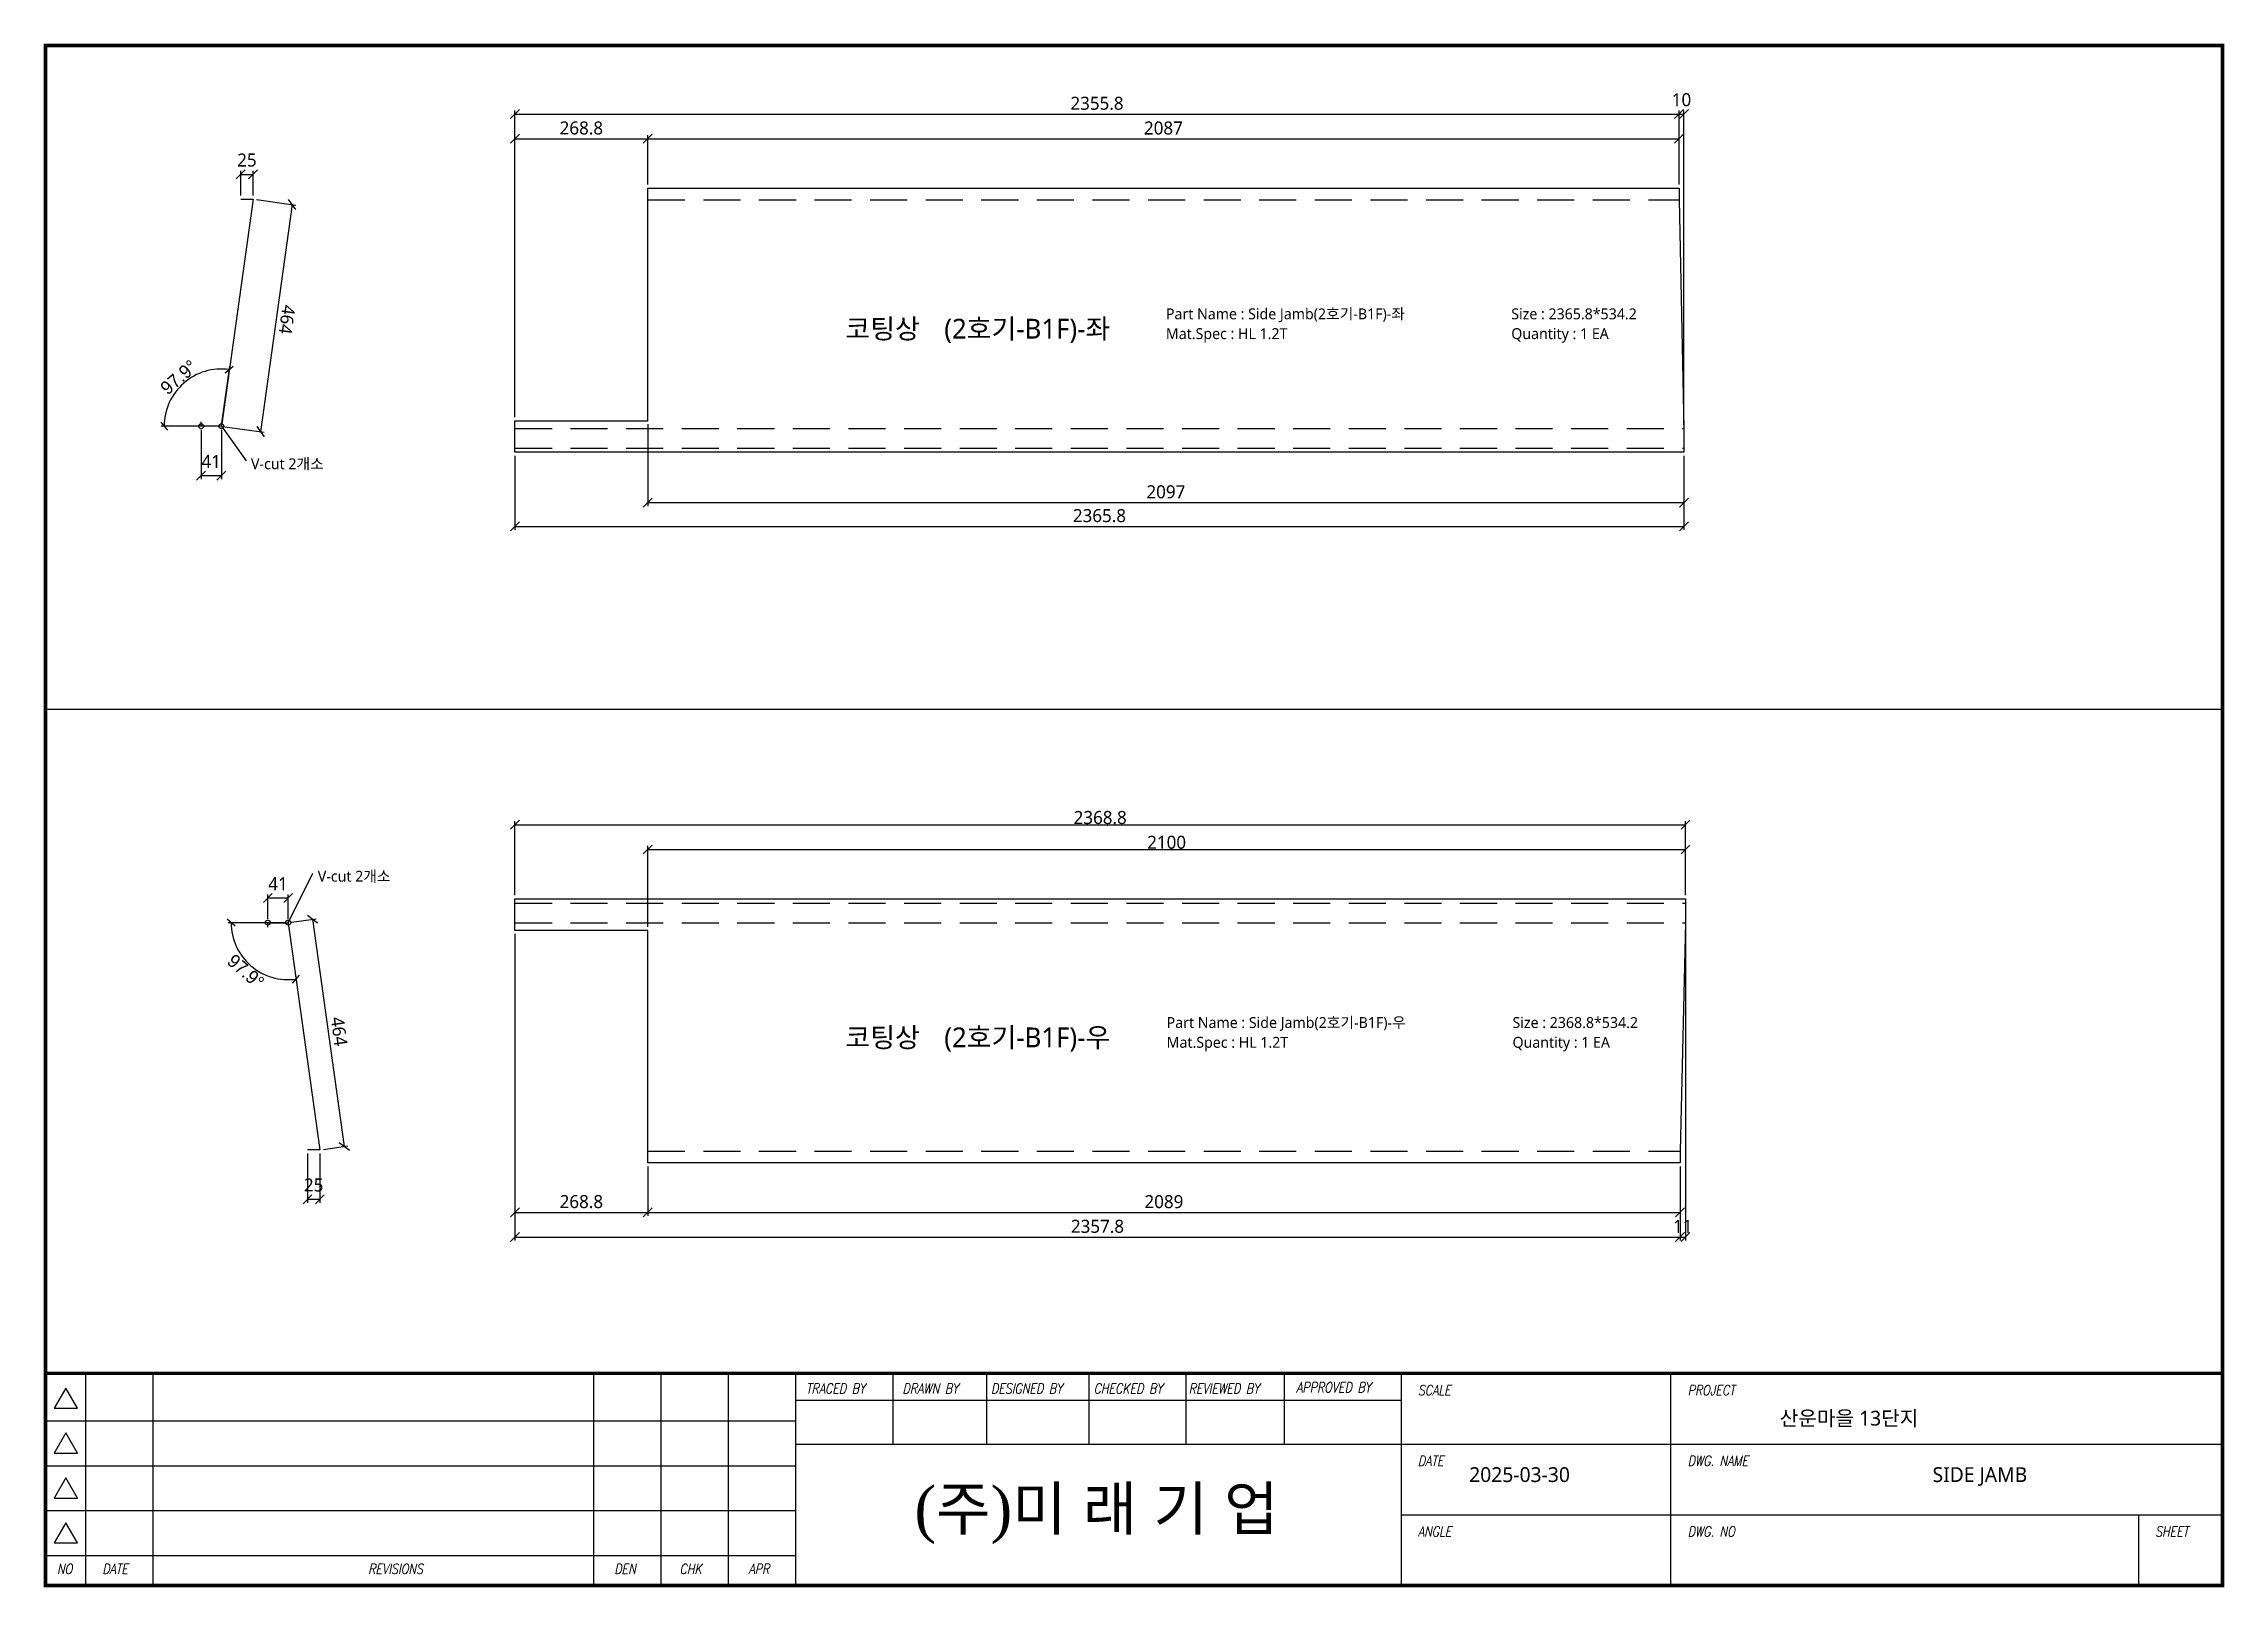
# Model space of a CAD drawing. Extents: x 674 to 10492, y -109346 to 1748.
# Drawn here: x 6046 to 10459, y -93345 to -90222 of the extents above; entities that cross this region are included whole.
import ezdxf
from ezdxf.enums import TextEntityAlignment as Align

# ---------------------------------------------------------------- set-up
doc = ezdxf.new("R2010")
doc.units = 0
doc.header["$LTSCALE"] = 10
doc.header["$MEASUREMENT"] = 0
doc.linetypes.add('DASHED2', pattern=[0.375, 0.25, -0.125])
doc.layers.get('0').update_dxf_attribs({"linetype": 'CONTINUOUS'})
for name, color, linetype in [('22', 8, 'DASHED2'), ('dim', 3, 'CONTINUOUS'), ('FROM', 7, 'CONTINUOUS'), ('레이져', 7, 'CONTINUOUS')]:
    doc.layers.add(name, color=color, linetype=linetype)
doc.styles.add('G1', font='batang.ttc', dxfattribs={"height": 20})
doc.styles.add('ITALICT', font='italict')
doc.styles.add('JKW', font='')
doc.styles.add('MIRAESTYLE', font='gulim.ttc')
doc.styles.add('YCKIM', font='gulim.ttc')
doc.styles.get('JKW').set_extended_font_data('NanumGothic')
doc.dimstyles.new('MIRAE', dxfattribs={"dimscale": 100, "dimtxt": 0.25, "dimasz": 0.15, "dimexe": 0.06, "dimexo": 0.06, "dimgap": 0.07, "dimtad": 1, "dimdec": 1, "dimtxsty": 'YCKIM', "dimblk": 'OBLIQUE', "dimcen": 2.5, "dimclrd": 3, "dimclre": 3, "dimclrt": 256, "dimadec": 1, "dimazin": 3, "dimtfac": 0.5, "dimtix": 1, "dimtmove": 0, "dimatfit": 3, "dimldrblk": 'OBLIQUE'})
doc.dimstyles.get("Standard").update_dxf_attribs({"dimtxt": 2.5, "dimasz": 2.5, "dimexe": 1.25, "dimexo": 0.625, "dimtad": 1, "dimtxsty": 'MIRAESTYLE', "dimcen": 2.5, "dimazin": 3, "dimtfac": 1, "dimtmove": 0, "dimatfit": 3})
doc.dimstyles.new('미래', dxfattribs={"dimscale": 120, "dimtxt": 0.2, "dimasz": 0.15, "dimexe": 0.06, "dimexo": 0.06, "dimgap": 0.07, "dimtad": 1, "dimdec": 1, "dimlfac": -1, "dimtxsty": 'JKW', "dimblk": 'OBLIQUE', "dimcen": 2.5, "dimclrd": 3, "dimclre": 3, "dimclrt": 256, "dimadec": 1, "dimazin": 2, "dimtfac": 0.5, "dimtmove": 1, "dimatfit": 3, "dimarcsym": 1})

msp = doc.modelspace()

# ---------------------------------------------------------------- texts
at = {"style": 'JKW'}
for s, height, p in [('코팅상', 40, (7668.8, -90798.26)), ('Part Name : Side Jamb(2호기-B1F)-좌', 22, (8317.3, -90768.26)), ('Size : 2365.8*534.2 ', 22, (9016.3, -90768.26)), ('Mat.Spec : HL 1.2T ', 22, (8317.3, -90808.26)), ('Quantity : 1 EA ', 22, (9016.3, -90808.26)), ('Part Name : Side Jamb(2호기-B1F)-우', 22, (8318.8, -92202)), ('Size : 2368.8*534.2 ', 22, (9018.8, -92202)), ('코팅상', 40, (7668.8, -92232)), ('Mat.Spec : HL 1.2T ', 22, (8318.8, -92242)), ('Quantity : 1 EA ', 22, (9018.8, -92242)), ('산운마을 13단지', 30, (9559.44, -93002.42)), ('2025-03-30', 30, (8931.03, -93116.51)), ('SIDE JAMB', 30, (9868.81, -93116.51))]:
    msp.add_text(s, height=height, dxfattribs=at).set_placement(p, align=Align.MIDDLE_LEFT)
at = {"char_height": 22, "attachment_point": 1, "style": 'JKW'}
for insert in [(6465.83, -91060.54), (6601, -91895)]:
    msp.add_mtext('V-cut 2개소', dxfattribs=dict(at, insert=insert))
at = {"layer": '레이져', "style": 'JKW'}
for s, p in [('(2호기-B1F)-좌', (7868.8, -90798.26)), ('(2호기-B1F)-우', (7868.8, -92232))]:
    msp.add_text(s, height=40, dxfattribs=at).set_placement(p, align=Align.MIDDLE_LEFT)

# ---------------------------------------------------------------- blocks, each defined once
blk = doc.blocks.new('_OBLIQUE')
at = {"color": 0, "linetype": 'ByBlock'}
blk.add_line((-0.5, -0.5), (0.5, 0.5), dxfattribs=at)
blk = doc.blocks.new('3')
at = {"layer": 'FROM', "color": 7}
blk.add_line((25823.5, 11169), (25823.5, 11496.2), dxfattribs=at)
at = {"layer": 'FROM', "color": 2}
for p, q in [((25885.8, 11169), (25885.8, 11496.2)), ((25989.7, 11169), (25989.7, 11496.2)), ((26670, 11169), (26670, 11496.2)), ((26773.9, 11169), (26773.9, 11496.2)), ((26877.7, 11169), (26877.7, 11496.2)), ((25823.5, 11422.9), (26981.6, 11422.9)), ((25823.5, 11353.6), (26981.6, 11353.6)), ((25823.5, 11284.4), (26981.6, 11284.4)), ((25823.5, 11215.1), (26981.6, 11215.1))]:
    blk.add_line(p, q, dxfattribs=at)
at = {"layer": 'FROM', "color": 0}
for p, q in [((26981.6, 11169), (26981.6, 11496.2)), ((27131.3, 11496.2), (27131.3, 11387.2)), ((27276.5, 11387.2), (27276.5, 11496.2)), ((27434, 11496.2), (27434, 11387.2)), ((27583.7, 11496.2), (27583.7, 11387.2)), ((27735.3, 11496.2), (27735.3, 11387.2)), ((27915.7, 11496.2), (27915.7, 11169)), ((28332.2, 11169), (28332.2, 11496.2)), ((26981.6, 11454.7), (27915.7, 11454.7)), ((26981.6, 11387.2), (29183.5, 11387.2)), ((27915.7, 11278.1), (29183.5, 11278.1))]:
    blk.add_line(p, q, dxfattribs=at)
at = {"layer": 'FROM'}
blk.add_line((29053.7, 11278.1), (29053.7, 11169), dxfattribs=at)
at = {"layer": 'FROM', "color": 0, "const_width": 5.89}
blk.add_lwpolyline([(25823.5, 11169), (29183.5, 11169), (29183.5, 13545), (25823.5, 13545)], close=True, dxfattribs=at)
at = {"layer": 'FROM', "color": 0, "const_width": 4.87}
blk.add_lwpolyline([(25823.5, 11496.2), (29183.5, 11496.2)], dxfattribs=at)
at = {"layer": 'FROM', "color": 2}
for points in [[(25854.7, 11473.5), (25836.7, 11442.3), (25872.7, 11442.3)], [(25854.7, 11404.3), (25836.7, 11373.1), (25872.7, 11373.1)], [(25854.7, 11335), (25836.7, 11303.8), (25872.7, 11303.8)], [(25854.7, 11265.7), (25836.7, 11234.6), (25872.7, 11234.6)]]:
    blk.add_lwpolyline(points, close=True, dxfattribs=at)
at = {"layer": 'FROM', "color": 4, "style": 'ITALICT', "width": 0.8}
for s, height, p in [('TRACED BY', 15.58, (26997.2, 11465)), ('DRAWN BY', 15.58, (27146.3, 11465)), ('DESIGNED BY', 15.583, (27282.8, 11465)), ('CHECKED BY', 15.58, (27441.2, 11465)), ('REVIEWED BY', 15.583, (27587.9, 11465)), ('APPROVED BY', 15.583, (27753.8, 11466.9)), ('SCALE', 15.58, (27941.7, 11462.5)), ('PROJECT', 15.58, (28358.1, 11462.5)), ('DATE', 15.58, (27941.7, 11353.4)), ('DWG. NAME', 15.58, (28358.1, 11353.4)), ('ANGLE', 15.58, (27941.7, 11244.4)), ('DWG. NO', 15.58, (28358.1, 11244.4)), ('SHEET', 15.58, (29079.6, 11244.4)), ('NO', 15.58, (25841.2, 11186.7)), ('DATE', 15.58, (25911.2, 11186.7)), ('REVISIONS', 15.58, (26321.6, 11186.7)), ('DEN', 15.58, (26701.4, 11186.7)), ('CHK', 15.58, (26802.1, 11186.7)), ('APR', 15.58, (26908.6, 11186.7))]:
    blk.add_text(s, height=height, dxfattribs=at).set_placement(p)
blk = doc.blocks.new('side_frame')
at = {"color": 8}
blk.add_line((4556.9, 1833.1), (0, 1833.1), dxfattribs=at)
at = {"xscale": 1.356231088589885, "yscale": 1.356231088589885, "zscale": 1.356231088589885}
blk.add_blockref('3', (-35022.6, -15147.7), dxfattribs=at)
at = {"style": 'G1'}
blk.add_text('(주)미 래 기 업', height=90.59, dxfattribs=at).set_placement((2199.9, 152.1), align=Align.MIDDLE)

# ---------------------------------------------------------------- dimensions: what is measured, and where the dimension line sits
for base, line1, line2 in [((6391.62, -90880.66), ((6364.83, -90995.54), (6405.83, -90995.54)), ((6405.83, -90995.54), (6470, -90536))), ((6531.79, -92114.89), ((6541, -92000), (6605.17, -92459.54)), ((6541, -92000), (6500, -92000)))]:
    msp.add_angular_dim_2l(base=base, line1=line1, line2=line2, dimstyle='mirae', override={"dimtxt": 0.27, "dimgap": 0.02, "dimdec": 0, "dimlfac": 1, "dimdsep": 46, "dimclrt": 7}).render()
at = {"layer": 'dim'}
for base, p1, p2, override in [((7000, -90364), (7000, -90984.4), (9355.8, -90514), {"dimtxt": 0.22, "dimgap": 0.07, "dimdec": 1, "dimlfac": 1, "dimdsep": 46, "dimclrt": 7}), ((9355.8, -90364), (9355.8, -90514), (9365.8, -91000), {"dimtxt": 0.22, "dimgap": 0.07, "dimdec": 1, "dimlfac": 1, "dimdsep": 46, "dimclrt": 7}), ((7000, -90414), (7000, -90984.4), (7268.8, -90514), {"dimtxt": 0.22, "dimgap": 0.07, "dimdec": 1, "dimlfac": 1, "dimdsep": 46, "dimclrt": 7}), ((7268.8, -90414), (7268.8, -90514), (9355.8, -90514), {"dimtxt": 0.22, "dimgap": 0.07, "dimdec": 1, "dimlfac": 1, "dimdsep": 46, "dimclrt": 7}), ((6445, -90486), (6445, -90536), (6470, -90536), {"dimtxt": 0.22, "dimgap": 0.07, "dimdec": 1, "dimlfac": 1, "dimdsep": 46, "dimclrt": 7}), ((6364.83, -91095.54), (6364.83, -90995.54), (6405.83, -90995.54), {"dimtxt": 0.22, "dimgap": 0.07, "dimdec": 1, "dimlfac": 1, "dimdsep": 46, "dimclrt": 7}), ((7268.8, -91150), (7268.8, -90984.4), (9365.8, -91048.2), {"dimtxt": 0.22, "dimgap": 0.07, "dimdec": 1, "dimlfac": 1, "dimdsep": 46, "dimclrt": 7}), ((7000, -91198.2), (7000, -91048.2), (9365.8, -91048.2), {"dimtxt": 0.22, "dimgap": 0.07, "dimdec": 1, "dimlfac": 1, "dimdsep": 46, "dimclrt": 7}), ((7000, -91801.8), (7000, -91951.8), (9368.8, -91951.8), {"dimtxt": 0.22, "dimgap": 0.01, "dimdec": 1, "dimlfac": 1, "dimdsep": 46, "dimclrt": 7}), ((7268.8, -91851.8), (7268.8, -92015.6), (9368.8, -91951.8), {"dimtxt": 0.22, "dimgap": 0.01, "dimdec": 1, "dimlfac": 1, "dimdsep": 46, "dimclrt": 7}), ((6500, -91950), (6500, -92000), (6541, -92000), {"dimtxt": 0.22, "dimgap": 0.07, "dimdec": 1, "dimlfac": 1, "dimdsep": 46, "dimclrt": 7}), ((7000, -92586), (7000, -92015.6), (7268.8, -92486), {"dimtxt": 0.22, "dimgap": 0.07, "dimdec": 1, "dimlfac": 1, "dimdsep": 46, "dimclrt": 7}), ((7000, -92636), (7000, -92015.6), (9357.8, -92486), {"dimtxt": 0.22, "dimgap": 0.07, "dimdec": 1, "dimlfac": 1, "dimdsep": 46, "dimclrt": 7}), ((9357.8, -92636), (9357.8, -92486), (9368.8, -92000), {"dimtxt": 0.22, "dimgap": 0.01, "dimdec": 1, "dimlfac": 1, "dimdsep": 46, "dimclrt": 7}), ((6580.17, -92559.54), (6580.17, -92459.54), (6605.17, -92459.54), {"dimtxt": 0.22, "dimgap": 0.07, "dimdec": 1, "dimlfac": 1, "dimdsep": 46, "dimclrt": 7}), ((7268.8, -92586), (7268.8, -92486), (9357.8, -92486), {"dimtxt": 0.22, "dimgap": 0.07, "dimdec": 1, "dimlfac": 1, "dimdsep": 46, "dimclrt": 7})]:
    msp.add_linear_dim(base=base, p1=p1, p2=p2, dimstyle='미래', override=override, dxfattribs=at).render()
for base, p1, p2, angle in [((6549.23, -90547.06), (6470, -90536), (6405.83, -90995.54), 262.05064), ((6590.52, -91993.09), (6541, -92000), (6605.17, -92459.54), 277.94936)]:
    msp.add_linear_dim(base=base, p1=p1, p2=p2, angle=angle, dimstyle='미래', override={"dimtxt": 0.22, "dimgap": 0.07, "dimdec": 1, "dimlfac": 1, "dimdsep": 46, "dimclrt": 7}, dxfattribs=at).render()

# ---------------------------------------------------------------- linework, layer by layer
for p, q in [((6470, -90536), (6405.83, -90995.54)), ((6445, -90536), (6470, -90536)), ((6364.83, -90995.54), (6364.83, -90986.54)), ((6405.83, -90995.54), (6364.83, -90995.54)), ((6500, -92009), (6500, -92000)), ((6500, -92000), (6541, -92000)), ((6541, -92000), (6605.17, -92459.54)), ((6605.17, -92459.54), (6580.17, -92459.54))]:
    msp.add_line(p, q)
at = {"color": 6}
for centre in [(6364.83, -90995.54), (6405.83, -90995.54), (6500, -92000), (6541, -92000)]:
    msp.add_circle(centre, 5, dxfattribs=at)
at = {"layer": '22', "ltscale": 30}
for p, q in [((7268.8, -90537.8), (9355.8, -90537.8)), ((7000, -91000), (9365.8, -91000)), ((7000, -91039.8), (9365.8, -91039.8)), ((7000, -91960.2), (9368.8, -91960.2)), ((7000, -92000), (9368.8, -92000)), ((7268.8, -92462.2), (9357.8, -92462.2))]:
    msp.add_line(p, q, dxfattribs=at)
at = {"layer": '레이져'}
for p, q in [((7268.8, -90514), (9355.8, -90514)), ((7268.8, -90537.8), (7268.8, -90514)), ((9355.8, -90514), (9355.8, -90537.8)), ((7268.8, -90984.4), (7268.8, -90537.8)), ((7268.8, -90537.8), (7268.8, -90537.8)), ((9355.8, -90537.8), (9365.8, -91000)), ((7000, -91000), (7000, -90984.4)), ((7000, -90984.4), (7268.8, -90984.4)), ((7000, -91039.8), (7000, -91000)), ((9365.8, -91000), (9365.8, -91039.8)), ((7000, -91048.2), (7000, -91039.8)), ((9365.8, -91039.8), (9365.8, -91048.2)), ((9365.8, -91048.2), (7000, -91048.2)), ((7000, -91951.8), (9368.8, -91951.8)), ((7000, -91960.2), (7000, -91951.8)), ((7000, -92000), (7000, -91960.2)), ((9368.8, -91951.8), (9368.8, -91960.2)), ((9368.8, -91960.2), (9368.8, -92000)), ((7000, -92015.6), (7000, -92000)), ((7268.8, -92015.6), (7000, -92015.6)), ((7268.8, -92462.2), (7268.8, -92015.6)), ((9368.8, -92000), (9357.8, -92462.2)), ((7268.8, -92486), (7268.8, -92462.2)), ((9357.8, -92486), (7268.8, -92486)), ((9357.8, -92462.2), (9357.8, -92486)), ((9357.8, -92486), (9357.8, -92486))]:
    msp.add_line(p, q, dxfattribs=at)

# ---------------------------------------------------------------- block references
at = {"xscale": 0.9667870036101083, "yscale": 0.9667870036101083}
msp.add_blockref('side_frame', (6050, -93340.8, 0.97), dxfattribs=at)

msp.set_redraw_order([(e.dxf.handle, doc.entitydb.next_handle()) for e in msp.query("TEXT MTEXT ATTDEF DIMENSION ARC_DIMENSION")])  # texts and dimensions are drawn at this point

# ---------------------------------------------------------------- leaders
at = {"layer": 'dim'}
for points in [[(6405.83, -90995.54), (6455.83, -91065.54)], [(6541, -92000), (6591, -91900)]]:
    msp.add_leader(points, dimstyle='Standard', dxfattribs=at)

doc.saveas('drawing.dxf')
